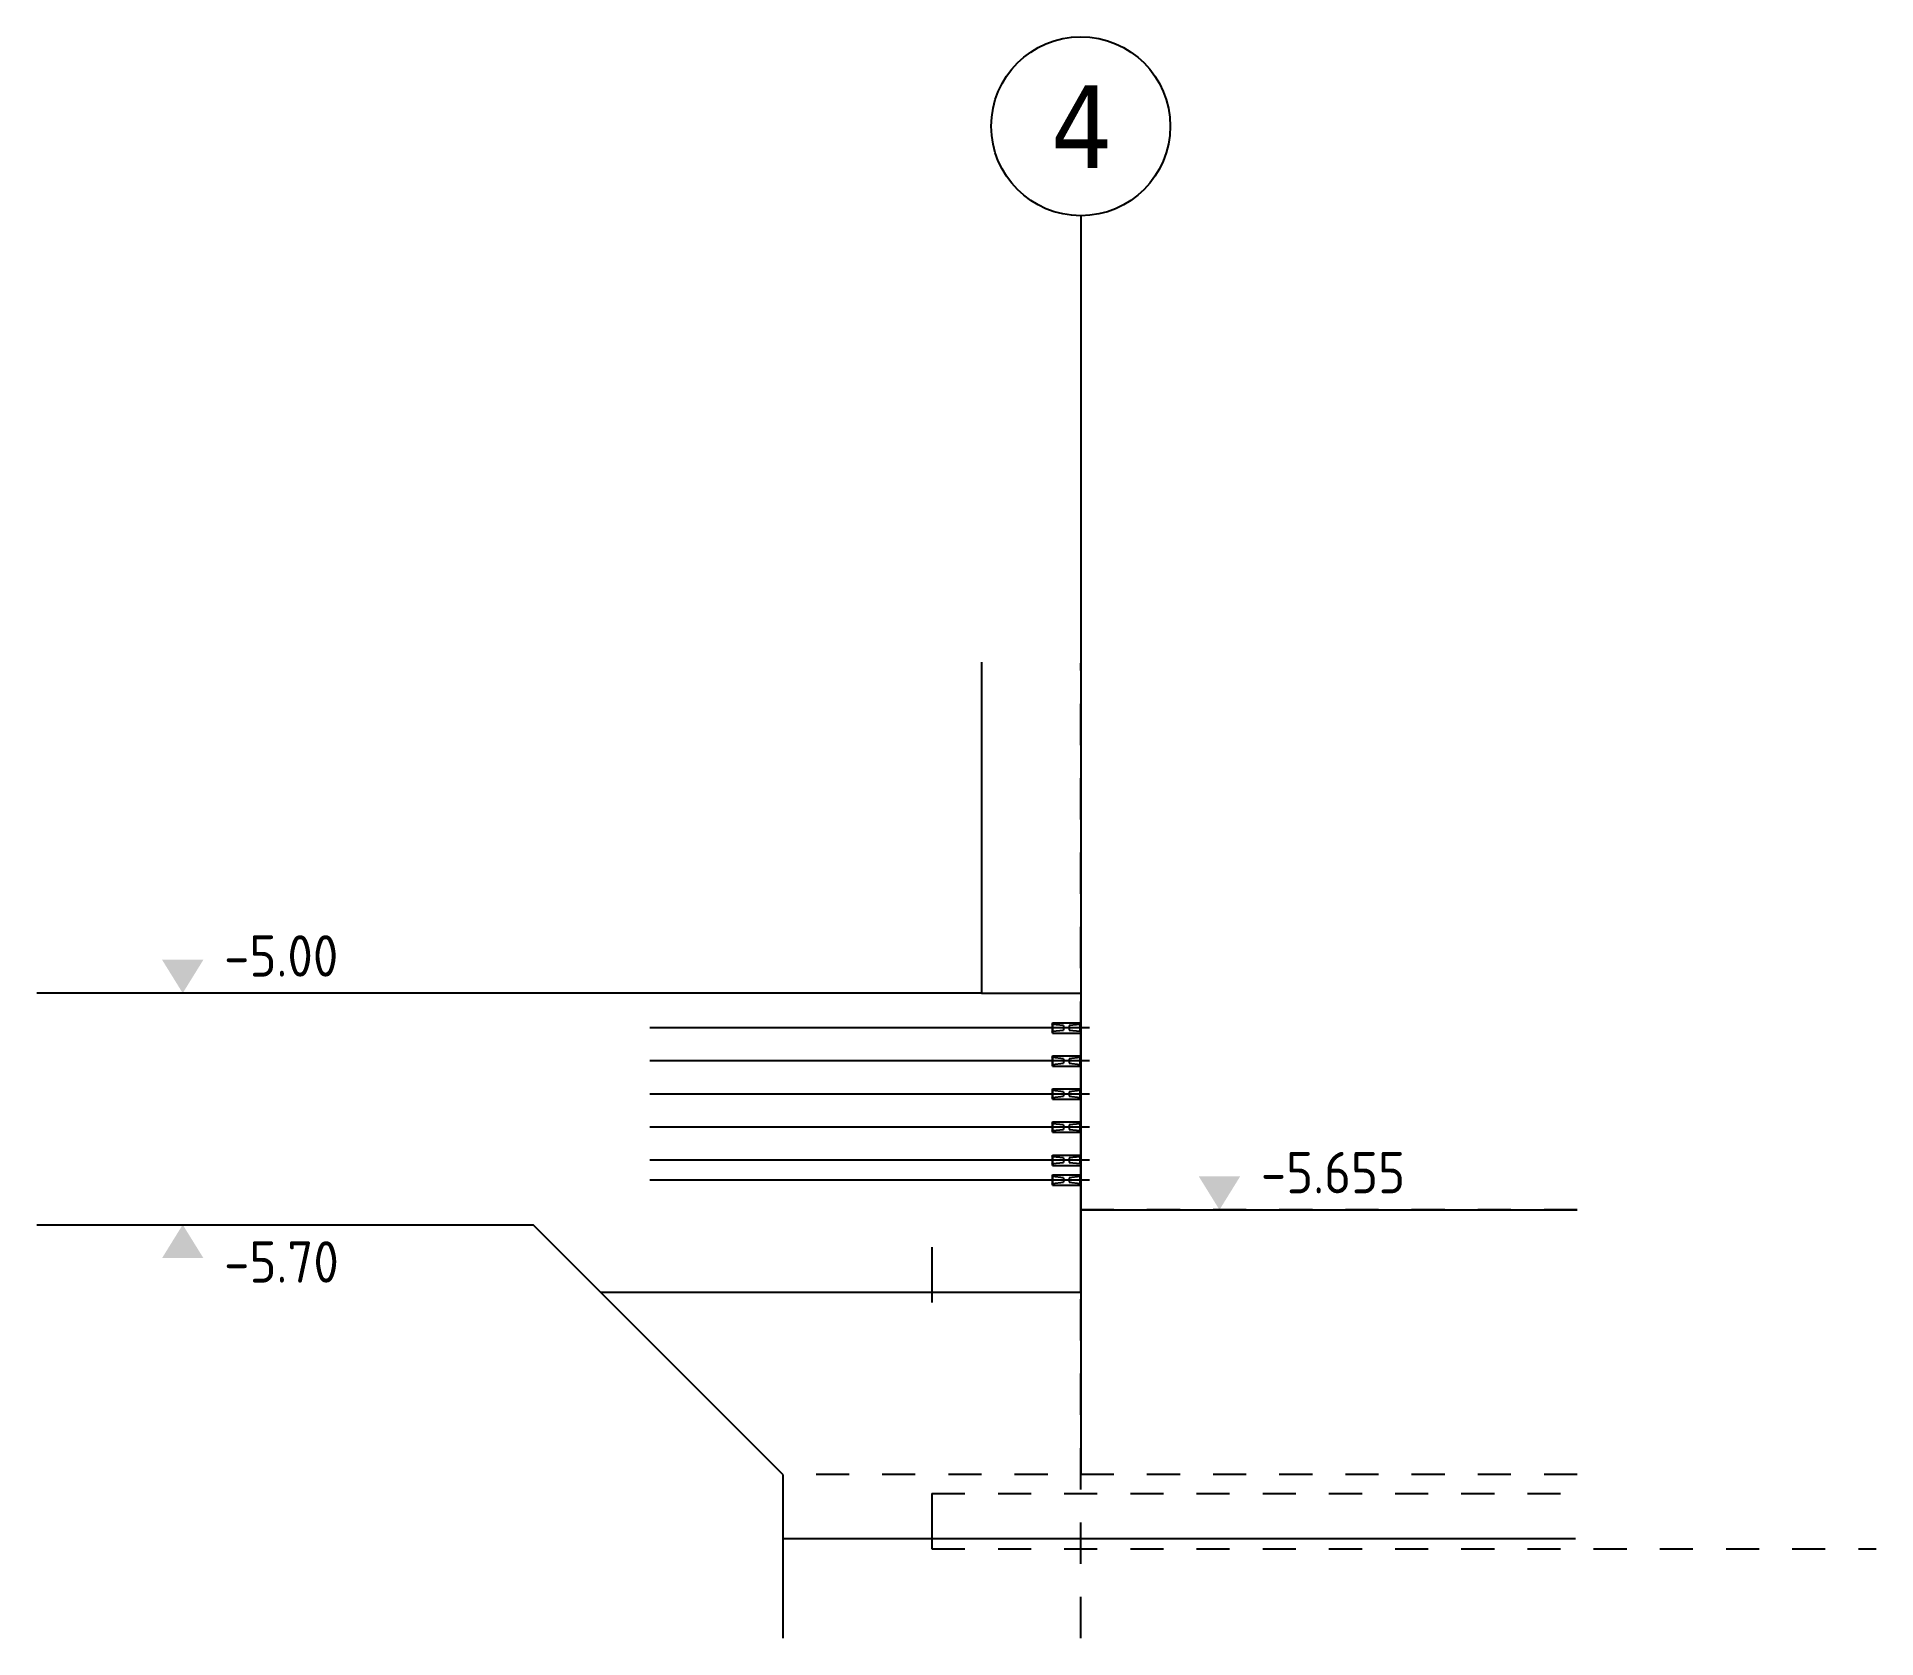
# Model space of a CAD drawing. Extents: x -101 to 101, y -52 to 90.
# Drawn here: x 63.2 to 68.76, y 49.21 to 54.05 of the extents above; entities that cross this region are included whole.
import ezdxf

# ---------------------------------------------------------------- set-up
doc = ezdxf.new("R2010")
doc.units = 0
doc.header["$LTSCALE"] = 0.5
for name, pattern in [('AUSGEZOGEN', [1000.01, 1000, 0.01]), ('DASHED', [0.75, 0.5, -0.25]), ('DOT', [0.175, 0.05, -0.125]), ('HIDDEN', [0.375, 0.25, -0.125]), ('HIDDEN4', [0.12, 0.02, -0.1]), ('PUNKT', [0.175, 0.05, -0.125])]:
    doc.linetypes.add(name, pattern=pattern)
for name, color, linetype in [('ACHSEN', 7, 'Continuous'), ('AFB', 7, 'Continuous'), ('AFU', 7, 'Continuous'), ('BETON', 7, 'Continuous'), ('DRUEBER', 7, 'Continuous'), ('Fugenband', 7, 'Continuous'), ('koten', 7, 'Continuous'), ('LENTON', 7, 'Continuous'), ('RND', 7, 'Continuous'), ('SFP_Achsen', 7, 'Continuous'), ('VERDECKT', 7, 'Continuous')]:
    doc.layers.add(name, color=color, linetype=linetype)
doc.styles.add('helv', font='tahoma.ttf')
doc.styles.add('txt', font='isocp.shx')
doc.linetypes.add('AFU_50K', pattern='A,0.15,["/",Standard,S=0.2,R=0,X=-0.01,Y=-0.1],0.07,["/",Standard,S=0.2,R=0,X=-0.01,Y=-0.1],0.15', length=0.37)
doc.linetypes.add('AFU_50L', pattern='A,0.75,["/",Standard,S=0.2,R=0,X=-0.01,Y=-0.1],0.07,["/",Standard,S=0.2,R=0,X=-0.01,Y=-0.1],0.75', length=1.57)
doc.linetypes.add('AFU_50M', pattern='A,0.45,["/",Standard,S=0.2,R=0,X=-0.01,Y=-0.1],0.07,["/",Standard,S=0.2,R=0,X=-0.01,Y=-0.1],0.45', length=0.97)

msp = doc.modelspace()

# ---------------------------------------------------------------- texts
at = {"layer": 'SFP_Achsen', "color": 6, "linetype": 'AUSGEZOGEN', "style": 'helv'}
msp.add_text('4', height=0.25, dxfattribs=at).set_placement((66.2623, 53.6494))

# ---------------------------------------------------------------- blocks, each defined once
blk = doc.blocks.new('okrd_o')
at = {"layer": 'koten', "color": 7, "linetype": 'Continuous'}
blk.add_solid([(-0.125, 0.202), (0.125, 0.202), (0, 0)], dxfattribs=at)
at = {"layer": 'koten', "style": 'txt'}
blk.add_attdef('OKRD', (0.25, 0.1), '', height=0.25, dxfattribs=at)
blk = doc.blocks.new('okrd_u')
at = {"layer": 'koten', "color": 7, "linetype": 'Continuous'}
blk.add_solid([(-0.125, -0.202), (0.125, -0.202), (0, 0)], dxfattribs=at)
at = {"layer": 'koten', "style": 'txt'}
blk.add_attdef('OKRD', (0.25, -0.35), '', height=0.25, dxfattribs=at)

# ---------------------------------------------------------------- linework, layer by layer
at = {"layer": 'ACHSEN', "color": 140, "linetype": 'AUSGEZOGEN'}
for p, q in [((66.3529, 53.5051), (66.3529, 49.7001)), ((66.3798, 51.0501), (66.2488, 51.0501)), ((66.3798, 50.9501), (66.2488, 50.9501)), ((66.3798, 50.8501), (66.2488, 50.8501)), ((66.3798, 50.7501), (66.2488, 50.7501)), ((66.3798, 50.6501), (66.2488, 50.6501)), ((66.3798, 50.5901), (66.2488, 50.5901))]:
    msp.add_line(p, q, dxfattribs=at)
at = {"layer": 'AFB', "color": 1, "linetype": 'AUSGEZOGEN'}
for p, q in [((65.9029, 50.3871), (65.9029, 50.2201)), ((65.9029, 49.6421), (65.9029, 49.4751))]:
    msp.add_line(p, q, dxfattribs=at)
at = {"layer": 'AFU', "color": 8, "linetype": 'AFU_50K'}
msp.add_line((66.0529, 51.1551), (66.3529, 51.1551), dxfattribs=at)
at = {"layer": 'AFU', "color": 8, "linetype": 'AFU_50M'}
for p, q in [((66.3529, 50.2501), (66.3529, 51.1051)), ((66.3529, 50.5001), (67.8529, 50.5001)), ((66.3529, 50.2501), (64.9029, 50.2501))]:
    msp.add_line(p, q, dxfattribs=at)
at = {"layer": 'AFU', "color": 8, "linetype": 'AFU_50L'}
msp.add_line((67.8479, 49.5051), (65.4529, 49.5051), dxfattribs=at)
at = {"layer": 'BETON', "color": 6, "linetype": 'AUSGEZOGEN'}
for p, q in [((66.0529, 52.1551), (66.0529, 51.1551)), ((66.0529, 51.1551), (63.1979, 51.1551)), ((63.1979, 50.4551), (64.6979, 50.4551)), ((65.4529, 49.7001), (64.6979, 50.4551)), ((65.4529, 49.7001), (65.4529, 49.2051))]:
    msp.add_line(p, q, dxfattribs=at)
at = {"layer": 'DRUEBER', "color": 7, "linetype": 'DOT'}
msp.add_line((66.0529, 51.1551), (66.3529, 51.1551), dxfattribs=at)
at = {"layer": 'DRUEBER', "color": 7, "linetype": 'PUNKT'}
for p, q in [((66.3529, 51.1551), (66.3529, 50.5001)), ((67.8529, 50.5001), (66.3529, 50.5001)), ((67.8529, 49.7001), (65.4529, 49.7001))]:
    msp.add_line(p, q, dxfattribs=at)
at = {"layer": 'Fugenband', "color": 102, "linetype": 'HIDDEN4'}
for p, q in [((65.9029, 49.6421), (67.8938, 49.6421)), ((65.9029, 49.4751), (68.7568, 49.4751))]:
    msp.add_line(p, q, dxfattribs=at)
at = {"layer": 'LENTON', "color": 102}
for p, q in [((66.2662, 51.0657), (66.2662, 51.0579)), ((66.2662, 51.0657), (66.2673, 51.0657)), ((66.2678, 51.0604), (66.2662, 51.0623)), ((66.2662, 51.0579), (66.2662, 51.0423)), ((66.2662, 51.0423), (66.2662, 51.0345)), ((66.2662, 51.0379), (66.2678, 51.0398)), ((66.2662, 51.0345), (66.2673, 51.0345)), ((66.2683, 51.0638), (66.2673, 51.0657)), ((66.2673, 51.0345), (66.2683, 51.0364)), ((66.2678, 51.0604), (66.2678, 51.0398)), ((66.301, 51.0569), (66.2678, 51.0604)), ((66.2678, 51.0604), (66.2678, 51.0398)), ((66.2678, 51.0398), (66.301, 51.0433)), ((66.27, 51.0657), (66.269, 51.0638)), ((66.269, 51.0364), (66.27, 51.0345)), ((66.27, 51.0657), (66.3508, 51.0657)), ((66.27, 51.0345), (66.3508, 51.0345)), ((66.301, 51.0569), (66.301, 51.0433)), ((66.3514, 51.0604), (66.3181, 51.0569)), ((66.3181, 51.0569), (66.3181, 51.0433)), ((66.3181, 51.0433), (66.3514, 51.0398)), ((66.3529, 51.0636), (66.3508, 51.0657)), ((66.3508, 51.0345), (66.3529, 51.0366)), ((66.3529, 51.0623), (66.3514, 51.0604)), ((66.3514, 51.0604), (66.3514, 51.0398)), ((66.3514, 51.0398), (66.3514, 51.0604)), ((66.3514, 51.0398), (66.3529, 51.0379)), ((66.3529, 51.0636), (66.3529, 51.0618)), ((66.3529, 51.0618), (66.3529, 51.0501)), ((66.3529, 51.0501), (66.3529, 51.0384)), ((66.3529, 51.0384), (66.3529, 51.0366)), ((66.2662, 50.9657), (66.2662, 50.9579)), ((66.2662, 50.9657), (66.2673, 50.9657)), ((66.2678, 50.9604), (66.2662, 50.9623)), ((66.2662, 50.9579), (66.2662, 50.9423)), ((66.2662, 50.9423), (66.2662, 50.9345)), ((66.2662, 50.9379), (66.2678, 50.9398)), ((66.2662, 50.9345), (66.2673, 50.9345)), ((66.2683, 50.9638), (66.2673, 50.9657)), ((66.2673, 50.9345), (66.2683, 50.9364)), ((66.2678, 50.9604), (66.2678, 50.9398)), ((66.301, 50.9569), (66.2678, 50.9604)), ((66.2678, 50.9604), (66.2678, 50.9398)), ((66.2678, 50.9398), (66.301, 50.9433)), ((66.27, 50.9657), (66.269, 50.9638)), ((66.269, 50.9364), (66.27, 50.9345)), ((66.27, 50.9657), (66.3508, 50.9657)), ((66.27, 50.9345), (66.3508, 50.9345)), ((66.301, 50.9569), (66.301, 50.9433)), ((66.3514, 50.9604), (66.3181, 50.9569)), ((66.3181, 50.9569), (66.3181, 50.9433)), ((66.3181, 50.9433), (66.3514, 50.9398)), ((66.3529, 50.9636), (66.3508, 50.9657)), ((66.3508, 50.9345), (66.3529, 50.9366)), ((66.3529, 50.9623), (66.3514, 50.9604)), ((66.3514, 50.9604), (66.3514, 50.9398)), ((66.3514, 50.9398), (66.3514, 50.9604)), ((66.3514, 50.9398), (66.3529, 50.9379)), ((66.3529, 50.9636), (66.3529, 50.9618)), ((66.3529, 50.9618), (66.3529, 50.9501)), ((66.3529, 50.9501), (66.3529, 50.9384)), ((66.3529, 50.9384), (66.3529, 50.9366)), ((66.2662, 50.8657), (66.2662, 50.8579)), ((66.2662, 50.8657), (66.2673, 50.8657)), ((66.2683, 50.8638), (66.2673, 50.8657)), ((66.27, 50.8657), (66.269, 50.8638)), ((66.27, 50.8657), (66.3508, 50.8657)), ((66.3529, 50.8636), (66.3508, 50.8657)), ((66.2678, 50.8604), (66.2662, 50.8623)), ((66.2662, 50.8579), (66.2662, 50.8423)), ((66.2662, 50.8423), (66.2662, 50.8345)), ((66.2662, 50.8379), (66.2678, 50.8398)), ((66.2662, 50.8345), (66.2673, 50.8345)), ((66.2673, 50.8345), (66.2683, 50.8364)), ((66.2678, 50.8604), (66.2678, 50.8398)), ((66.301, 50.8569), (66.2678, 50.8604)), ((66.2678, 50.8604), (66.2678, 50.8398)), ((66.2678, 50.8398), (66.301, 50.8433)), ((66.269, 50.8364), (66.27, 50.8345)), ((66.27, 50.8345), (66.3508, 50.8345)), ((66.301, 50.8569), (66.301, 50.8433)), ((66.3514, 50.8604), (66.3181, 50.8569)), ((66.3181, 50.8569), (66.3181, 50.8433)), ((66.3181, 50.8433), (66.3514, 50.8398)), ((66.3508, 50.8345), (66.3529, 50.8366)), ((66.3529, 50.8623), (66.3514, 50.8604)), ((66.3514, 50.8604), (66.3514, 50.8398)), ((66.3514, 50.8398), (66.3514, 50.8604)), ((66.3514, 50.8398), (66.3529, 50.8379)), ((66.3529, 50.8636), (66.3529, 50.8618)), ((66.3529, 50.8618), (66.3529, 50.8501)), ((66.3529, 50.8501), (66.3529, 50.8384)), ((66.3529, 50.8384), (66.3529, 50.8366)), ((66.2662, 50.7657), (66.2662, 50.7579)), ((66.2662, 50.7657), (66.2673, 50.7657)), ((66.2678, 50.7604), (66.2662, 50.7623)), ((66.2662, 50.7579), (66.2662, 50.7423)), ((66.2683, 50.7638), (66.2673, 50.7657)), ((66.2678, 50.7604), (66.2678, 50.7398)), ((66.301, 50.7569), (66.2678, 50.7604)), ((66.2678, 50.7604), (66.2678, 50.7398)), ((66.27, 50.7657), (66.269, 50.7638)), ((66.27, 50.7657), (66.3508, 50.7657)), ((66.301, 50.7569), (66.301, 50.7433)), ((66.3514, 50.7604), (66.3181, 50.7569)), ((66.3181, 50.7569), (66.3181, 50.7433)), ((66.3529, 50.7636), (66.3508, 50.7657)), ((66.3529, 50.7623), (66.3514, 50.7604)), ((66.3514, 50.7604), (66.3514, 50.7398)), ((66.3514, 50.7398), (66.3514, 50.7604)), ((66.3529, 50.7636), (66.3529, 50.7618)), ((66.3529, 50.7618), (66.3529, 50.7501)), ((66.2662, 50.7423), (66.2662, 50.7345)), ((66.2662, 50.7379), (66.2678, 50.7398)), ((66.2662, 50.7345), (66.2673, 50.7345)), ((66.2673, 50.7345), (66.2683, 50.7364)), ((66.2678, 50.7398), (66.301, 50.7433)), ((66.269, 50.7364), (66.27, 50.7345)), ((66.27, 50.7345), (66.3508, 50.7345)), ((66.3181, 50.7433), (66.3514, 50.7398)), ((66.3508, 50.7345), (66.3529, 50.7366)), ((66.3514, 50.7398), (66.3529, 50.7379)), ((66.3529, 50.7501), (66.3529, 50.7384)), ((66.3529, 50.7384), (66.3529, 50.7366)), ((66.2662, 50.6657), (66.2662, 50.6579)), ((66.2662, 50.6657), (66.2673, 50.6657)), ((66.2678, 50.6604), (66.2662, 50.6623)), ((66.2662, 50.6579), (66.2662, 50.6423)), ((66.2662, 50.6423), (66.2662, 50.6345)), ((66.2683, 50.6638), (66.2673, 50.6657)), ((66.2678, 50.6604), (66.2678, 50.6398)), ((66.301, 50.6569), (66.2678, 50.6604)), ((66.2678, 50.6604), (66.2678, 50.6398)), ((66.2678, 50.6398), (66.301, 50.6433)), ((66.27, 50.6657), (66.269, 50.6638)), ((66.27, 50.6657), (66.3508, 50.6657)), ((66.301, 50.6569), (66.301, 50.6433)), ((66.3514, 50.6604), (66.3181, 50.6569)), ((66.3181, 50.6569), (66.3181, 50.6433)), ((66.3181, 50.6433), (66.3514, 50.6398)), ((66.3529, 50.6636), (66.3508, 50.6657)), ((66.3529, 50.6623), (66.3514, 50.6604)), ((66.3514, 50.6604), (66.3514, 50.6398)), ((66.3514, 50.6398), (66.3514, 50.6604)), ((66.3529, 50.6636), (66.3529, 50.6618)), ((66.3529, 50.6618), (66.3529, 50.6501)), ((66.3529, 50.6501), (66.3529, 50.6384)), ((66.2662, 50.6379), (66.2678, 50.6398)), ((66.2662, 50.6345), (66.2673, 50.6345)), ((66.2662, 50.6057), (66.2662, 50.5979)), ((66.2662, 50.6057), (66.2673, 50.6057)), ((66.2678, 50.6004), (66.2662, 50.6023)), ((66.2662, 50.5979), (66.2662, 50.5823)), ((66.2673, 50.6345), (66.2683, 50.6364)), ((66.2683, 50.6038), (66.2673, 50.6057)), ((66.2678, 50.6004), (66.2678, 50.5798)), ((66.301, 50.5969), (66.2678, 50.6004)), ((66.2678, 50.6004), (66.2678, 50.5798)), ((66.269, 50.6364), (66.27, 50.6345)), ((66.27, 50.6057), (66.269, 50.6038)), ((66.27, 50.6345), (66.3508, 50.6345)), ((66.27, 50.6057), (66.3508, 50.6057)), ((66.301, 50.5969), (66.301, 50.5833)), ((66.3514, 50.6004), (66.3181, 50.5969)), ((66.3181, 50.5969), (66.3181, 50.5833)), ((66.3508, 50.6345), (66.3529, 50.6366)), ((66.3529, 50.6036), (66.3508, 50.6057)), ((66.3514, 50.6398), (66.3529, 50.6379)), ((66.3529, 50.6023), (66.3514, 50.6004)), ((66.3514, 50.6004), (66.3514, 50.5798)), ((66.3514, 50.5798), (66.3514, 50.6004)), ((66.3529, 50.6384), (66.3529, 50.6366)), ((66.3529, 50.6036), (66.3529, 50.6018)), ((66.3529, 50.6018), (66.3529, 50.5901)), ((66.3529, 50.5901), (66.3529, 50.5784)), ((66.2662, 50.5823), (66.2662, 50.5745)), ((66.2662, 50.5779), (66.2678, 50.5798)), ((66.2662, 50.5745), (66.2673, 50.5745)), ((66.2673, 50.5745), (66.2683, 50.5764)), ((66.2678, 50.5798), (66.301, 50.5833)), ((66.269, 50.5764), (66.27, 50.5745)), ((66.27, 50.5745), (66.3508, 50.5745)), ((66.3181, 50.5833), (66.3514, 50.5798)), ((66.3508, 50.5745), (66.3529, 50.5766)), ((66.3514, 50.5798), (66.3529, 50.5779)), ((66.3529, 50.5784), (66.3529, 50.5766))]:
    msp.add_line(p, q, dxfattribs=at)
for centre, start, end in [((66.2686, 51.064), 207.5, 332.5), ((66.2686, 51.0362), 27.5001, 152.4999), ((66.2686, 50.964), 207.5, 332.5), ((66.2686, 50.9362), 27.5001, 152.4999), ((66.2686, 50.864), 207.5, 332.5), ((66.2686, 50.8362), 27.5001, 152.4999), ((66.2686, 50.764), 207.5, 332.5), ((66.2686, 50.7362), 27.5001, 152.4999), ((66.2686, 50.664), 207.5, 332.5), ((66.2686, 50.6362), 27.5001, 152.4999), ((66.2686, 50.604), 207.5, 332.5), ((66.2686, 50.5762), 27.5001, 152.4999)]:
    msp.add_arc(centre, 0.00041, start, end, dxfattribs=at)
at = {"layer": 'RND', "color": 1, "linetype": 'AUSGEZOGEN'}
for points in [[(66.301, 51.0501), (65.051, 51.0501)], [(66.301, 50.9501), (65.051, 50.9501)], [(66.301, 50.8501), (65.051, 50.8501)], [(66.301, 50.7501), (65.051, 50.7501)], [(66.301, 50.6501), (65.051, 50.6501)], [(66.301, 50.5901), (65.051, 50.5901)]]:
    msp.add_lwpolyline(points, dxfattribs=at)
at = {"layer": 'SFP_Achsen', "color": 7, "linetype": 'AUSGEZOGEN'}
msp.add_circle((66.3529, 53.7756), 0.2705, dxfattribs=at)
at = {"layer": 'VERDECKT', "color": 7, "linetype": 'HIDDEN'}
msp.add_line((66.3529, 49.2051), (66.3529, 52.1526), dxfattribs=at)

# ---------------------------------------------------------------- block references
at = {"layer": 'koten', "color": 7, "linetype": 'DASHED', "xscale": 0.5, "yscale": 0.5, "zscale": 0.5}
for p, values in [((63.639, 51.1551), {'OKRD': '-5.00'}), ((66.7721, 50.5001), {'OKRD': '-5.655'})]:
    msp.add_blockref('okrd_o', p, dxfattribs=at).add_auto_attribs(values)
at = {"layer": 'koten', "color": 7, "linetype": 'AUSGEZOGEN', "xscale": 0.5, "yscale": 0.5, "zscale": 0.5}
msp.add_blockref('okrd_u', (63.639, 50.4551), dxfattribs=at).add_auto_attribs({'OKRD': '-5.70'})

msp.set_redraw_order([(e.dxf.handle, doc.entitydb.next_handle()) for e in msp.query("TEXT MTEXT ATTDEF DIMENSION ARC_DIMENSION")])  # texts and dimensions are drawn at this point

doc.saveas('drawing.dxf')
